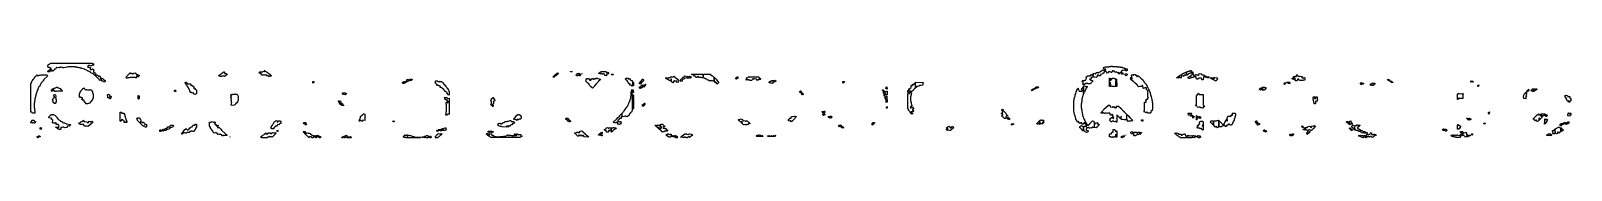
# Model space of a CAD drawing. Header units: millimetres. Extents: x 0 to 14907, y 0 to 722.
import ezdxf

# ---------------------------------------------------------------- set-up
doc = ezdxf.new("R2010")
doc.units = ezdxf.units.MM
doc.layers.add('K', color=7, linetype='Continuous')

msp = doc.modelspace()

# ---------------------------------------------------------------- linework, layer by layer
at = {"layer": 'K'}
for points in [[(0, 522), (6, 530), (6, 533), (11, 542), (11, 546), (21, 558), (21, 562), (27, 565), (30, 571), (30, 574), (36, 580), (40, 585), (40, 589), (48, 596), (51, 603), (58, 607), (65, 603), (66, 600), (71, 600), (73, 604), (77, 606), (94, 604), (104, 607), (153, 607), (162, 597), (126, 562), (126, 558), (105, 535), (101, 526), (94, 517), (92, 510), (86, 503), (86, 499), (80, 496), (76, 488), (76, 485), (69, 472), (69, 467), (63, 458), (63, 453), (59, 447), (57, 437), (54, 432), (52, 431), (52, 424), (48, 417), (48, 410), (44, 401), (44, 394), (42, 392), (42, 383), (40, 381), (40, 372), (38, 371), (38, 360), (36, 358), (36, 337), (34, 335), (34, 289), (36, 287), (36, 264), (38, 262), (38, 251), (40, 249), (40, 238), (15, 238), (13, 246), (11, 248), (0, 249), (0, 522)], [(696, 546), (692, 546), (688, 549), (687, 557), (675, 557), (668, 554), (665, 556), (665, 560), (651, 572), (650, 578), (645, 580), (637, 589), (635, 589), (623, 601), (622, 604), (616, 605), (609, 611), (603, 618), (591, 625), (582, 629), (578, 634), (572, 638), (557, 645), (553, 645), (551, 648), (532, 657), (523, 659), (521, 663), (494, 670), (492, 671), (479, 673), (477, 677), (468, 677), (458, 680), (447, 680), (445, 682), (431, 682), (430, 684), (359, 684), (357, 682), (331, 680), (321, 677), (310, 677), (302, 682), (289, 680), (287, 682), (283, 682), (281, 680), (277, 680), (273, 677), (245, 680), (242, 667), (235, 663), (228, 663), (225, 653), (215, 647), (214, 643), (209, 645), (203, 652), (197, 652), (192, 645), (188, 645), (185, 642), (182, 636), (180, 636), (178, 638), (169, 638), (165, 639), (164, 644), (167, 648), (178, 654), (188, 664), (196, 669), (196, 671), (193, 673), (190, 673), (188, 677), (182, 680), (169, 680), (167, 678), (166, 694), (160, 699), (166, 703), (169, 707), (172, 707), (180, 713), (190, 716), (193, 722), (595, 722), (599, 716), (606, 714), (606, 710), (608, 708), (607, 698), (604, 705), (599, 707), (595, 702), (588, 696), (578, 696), (576, 698), (571, 696), (569, 698), (555, 698), (551, 692), (551, 687), (549, 685), (552, 682), (561, 681), (565, 682), (577, 678), (575, 669), (574, 667), (574, 659), (591, 659), (595, 665), (597, 665), (599, 663), (603, 663), (605, 659), (610, 658), (610, 649), (606, 644), (606, 640), (610, 631), (620, 631), (621, 624), (629, 617), (627, 613), (627, 605), (635, 604), (643, 609), (652, 603), (656, 597), (662, 597), (664, 598), (674, 590), (674, 587), (671, 583), (674, 572), (685, 572), (687, 575), (689, 575), (691, 572), (703, 565), (703, 562), (707, 560), (708, 557), (712, 557), (718, 553), (720, 544), (715, 539), (699, 540), (696, 546)], [(1009, 582), (963, 582), (953, 579), (938, 580), (933, 577), (927, 577), (918, 583), (928, 592), (931, 599), (961, 629), (964, 628), (965, 620), (969, 620), (971, 623), (976, 623), (978, 620), (984, 620), (986, 618), (993, 618), (994, 622), (997, 625), (1009, 627), (1011, 625), (1017, 624), (1020, 613), (1024, 611), (1032, 611), (1052, 601), (1035, 587), (1031, 596), (1022, 596), (1021, 578), (1018, 575), (1009, 582)], [(1833, 595), (1822, 593), (1821, 601), (1831, 611), (1843, 618), (1849, 625), (1868, 638), (1872, 638), (1874, 633), (1875, 620), (1877, 622), (1889, 622), (1901, 614), (1896, 607), (1889, 604), (1885, 598), (1873, 591), (1871, 596), (1866, 596), (1864, 598), (1853, 596), (1849, 591), (1835, 593), (1833, 595)], [(2303, 596), (2300, 600), (2289, 596), (2285, 605), (2277, 605), (2275, 607), (2266, 604), (2258, 604), (2251, 607), (2247, 604), (2231, 604), (2230, 610), (2234, 619), (2222, 623), (2218, 621), (2216, 623), (2212, 623), (2210, 626), (2213, 635), (2216, 638), (2226, 638), (2230, 636), (2233, 638), (2235, 636), (2243, 636), (2252, 645), (2259, 640), (2260, 638), (2261, 646), (2259, 649), (2262, 650), (2300, 625), (2304, 620), (2317, 611), (2330, 599), (2323, 596), (2319, 596), (2317, 598), (2308, 591), (2303, 590), (2303, 596)], [(5059, 587), (5058, 589), (5053, 590), (5067, 601), (5068, 604), (5069, 594), (5062, 586), (5059, 587)], [(5086, 605), (5083, 600), (5078, 599), (5074, 601), (5073, 604), (5068, 605), (5081, 616), (5084, 614), (5084, 606), (5086, 605)], [(5098, 627), (5103, 617), (5100, 613), (5095, 613), (5086, 621), (5091, 625), (5098, 627)], [(5224, 641), (5238, 640), (5233, 636), (5223, 637), (5224, 641)], [(5298, 622), (5302, 623), (5306, 620), (5310, 622), (5314, 621), (5314, 612), (5316, 610), (5315, 600), (5311, 600), (5310, 604), (5306, 604), (5304, 605), (5298, 605), (5294, 603), (5291, 598), (5281, 600), (5279, 604), (5276, 605), (5281, 609), (5286, 610), (5287, 622), (5298, 622)], [(5334, 619), (5333, 616), (5329, 617), (5331, 620), (5334, 619)], [(5540, 616), (5534, 616), (5533, 614), (5529, 614), (5525, 620), (5523, 620), (5521, 616), (5513, 614), (5510, 620), (5496, 621), (5493, 624), (5502, 629), (5506, 634), (5510, 634), (5519, 641), (5561, 641), (5565, 638), (5569, 638), (5574, 631), (5580, 631), (5582, 634), (5586, 634), (5587, 628), (5589, 626), (5589, 617), (5582, 616), (5580, 620), (5574, 620), (5573, 616), (5570, 615), (5570, 610), (5572, 608), (5571, 600), (5554, 601), (5556, 613), (5550, 616), (5546, 621), (5541, 619), (5540, 616)], [(5635, 607), (5615, 608), (5624, 616), (5632, 616), (5636, 610), (5635, 607)], [(6165, 563), (6161, 568), (6157, 568), (6153, 571), (6148, 571), (6141, 576), (6148, 581), (6157, 579), (6159, 577), (6169, 577), (6171, 579), (6174, 579), (6178, 584), (6188, 581), (6193, 590), (6205, 588), (6207, 590), (6214, 590), (6219, 592), (6222, 597), (6226, 591), (6239, 582), (6257, 565), (6269, 551), (6258, 534), (6250, 537), (6250, 546), (6245, 550), (6231, 548), (6230, 550), (6226, 550), (6224, 548), (6220, 548), (6219, 535), (6214, 530), (6204, 537), (6199, 543), (6184, 554), (6178, 555), (6169, 563), (6165, 563)], [(6329, 598), (6344, 595), (6348, 590), (6355, 591), (6357, 595), (6359, 595), (6363, 590), (6367, 590), (6369, 591), (6372, 591), (6374, 595), (6378, 597), (6382, 591), (6389, 589), (6387, 578), (6380, 577), (6378, 575), (6367, 580), (6357, 573), (6350, 579), (6334, 577), (6332, 579), (6319, 568), (6315, 570), (6308, 561), (6305, 560), (6305, 553), (6302, 548), (6286, 547), (6280, 553), (6310, 582), (6324, 592), (6329, 598)], [(6401, 615), (6402, 610), (6394, 614), (6401, 615)], [(6531, 571), (6525, 571), (6515, 577), (6500, 579), (6498, 580), (6491, 580), (6489, 582), (6470, 582), (6468, 584), (6464, 584), (6458, 591), (6453, 591), (6443, 582), (6435, 582), (6430, 595), (6419, 596), (6419, 601), (6416, 607), (6413, 607), (6411, 605), (6408, 606), (6408, 614), (6504, 615), (6505, 583), (6510, 582), (6511, 615), (6574, 615), (6593, 600), (6601, 597), (6610, 587), (6610, 549), (6607, 546), (6603, 546), (6597, 552), (6590, 552), (6588, 554), (6580, 550), (6576, 550), (6572, 546), (6555, 557), (6546, 561), (6542, 566), (6531, 571)], [(10175, 547), (10182, 554), (10197, 554), (10201, 557), (10211, 558), (10213, 571), (10215, 572), (10213, 589), (10230, 600), (10247, 598), (10249, 600), (10254, 600), (10255, 606), (10260, 613), (10265, 610), (10268, 606), (10272, 606), (10273, 604), (10283, 606), (10284, 608), (10280, 610), (10281, 622), (10287, 622), (10296, 625), (10302, 616), (10311, 631), (10329, 631), (10331, 629), (10336, 629), (10340, 634), (10344, 636), (10350, 634), (10352, 640), (10360, 646), (10361, 648), (10365, 648), (10369, 652), (10378, 652), (10382, 650), (10384, 652), (10388, 652), (10394, 648), (10395, 645), (10401, 645), (10402, 662), (10397, 664), (10388, 663), (10379, 669), (10381, 671), (10381, 676), (10386, 681), (10392, 681), (10399, 684), (10418, 684), (10420, 686), (10431, 686), (10433, 688), (10451, 688), (10452, 691), (10466, 691), (10468, 688), (10512, 688), (10513, 686), (10527, 686), (10529, 684), (10544, 684), (10546, 682), (10561, 681), (10569, 677), (10578, 677), (10580, 673), (10591, 671), (10587, 665), (10585, 649), (10567, 652), (10563, 648), (10555, 648), (10554, 645), (10551, 644), (10551, 631), (10544, 629), (10535, 628), (10534, 614), (10531, 615), (10530, 622), (10523, 630), (10517, 629), (10508, 636), (10506, 634), (10492, 634), (10491, 638), (10488, 640), (10487, 648), (10485, 645), (10475, 645), (10473, 648), (10468, 648), (10462, 630), (10456, 630), (10454, 634), (10441, 636), (10433, 639), (10427, 635), (10428, 627), (10414, 625), (10412, 623), (10411, 628), (10413, 630), (10411, 633), (10401, 641), (10397, 641), (10392, 636), (10385, 633), (10385, 630), (10380, 621), (10371, 621), (10367, 616), (10355, 613), (10353, 610), (10353, 601), (10350, 598), (10336, 598), (10331, 605), (10325, 607), (10318, 599), (10318, 592), (10313, 586), (10310, 584), (10294, 586), (10292, 589), (10285, 589), (10283, 586), (10277, 586), (10275, 584), (10273, 586), (10266, 586), (10263, 583), (10261, 571), (10247, 568), (10246, 565), (10254, 560), (10258, 554), (10262, 557), (10266, 557), (10277, 552), (10278, 549), (10273, 546), (10273, 544), (10253, 523), (10249, 521), (10241, 521), (10239, 523), (10231, 523), (10230, 525), (10207, 525), (10200, 521), (10199, 514), (10181, 515), (10181, 522), (10185, 526), (10185, 538), (10175, 544), (10175, 547)], [(10561, 631), (10568, 622), (10570, 615), (10554, 615), (10554, 628), (10561, 631)], [(10590, 667), (10591, 670), (10610, 665), (10610, 651), (10603, 648), (10601, 644), (10600, 649), (10590, 667)], [(10606, 615), (10610, 614), (10610, 608), (10602, 603), (10599, 598), (10592, 606), (10592, 619), (10605, 620), (10606, 615)], [(10779, 274), (10779, 344), (10794, 344), (10794, 358), (10792, 360), (10792, 364), (10794, 365), (10794, 371), (10797, 373), (10809, 373), (10810, 385), (10817, 390), (10813, 392), (10813, 396), (10811, 397), (10811, 419), (10810, 421), (10810, 446), (10813, 451), (10802, 460), (10801, 463), (10796, 463), (10796, 480), (10793, 482), (10782, 482), (10769, 477), (10764, 481), (10763, 505), (10758, 505), (10757, 495), (10753, 495), (10750, 498), (10746, 498), (10738, 495), (10736, 496), (10733, 496), (10731, 495), (10721, 493), (10714, 499), (10712, 505), (10701, 515), (10699, 521), (10690, 526), (10688, 531), (10685, 532), (10679, 539), (10672, 544), (10670, 548), (10666, 548), (10653, 558), (10649, 564), (10645, 564), (10640, 569), (10644, 576), (10644, 581), (10652, 586), (10655, 590), (10653, 605), (10656, 607), (10660, 607), (10670, 604), (10674, 610), (10675, 615), (10687, 613), (10687, 606), (10702, 604), (10703, 592), (10706, 590), (10715, 598), (10727, 593), (10745, 574), (10745, 572), (10760, 560), (10760, 556), (10772, 546), (10772, 542), (10781, 531), (10783, 526), (10789, 523), (10793, 517), (10796, 508), (10802, 501), (10804, 494), (10810, 487), (10810, 483), (10814, 476), (10817, 474), (10819, 465), (10827, 451), (10831, 435), (10834, 430), (10836, 414), (10842, 401), (10842, 390), (10846, 389), (10850, 364), (10852, 362), (10852, 344), (10854, 342), (10854, 278), (10852, 276), (10852, 263), (10838, 255), (10838, 247), (10833, 238), (10810, 238), (10808, 244), (10799, 252), (10796, 249), (10796, 244), (10793, 241), (10790, 245), (10776, 250), (10775, 262), (10777, 264), (10777, 272), (10779, 274)], [(11119, 602), (11138, 615), (11151, 620), (11155, 625), (11159, 625), (11172, 632), (11181, 633), (11180, 603), (11178, 605), (11163, 605), (11153, 591), (11148, 600), (11134, 596), (11134, 585), (11135, 581), (11131, 579), (11121, 580), (11115, 588), (11113, 588), (11109, 581), (11108, 577), (11104, 577), (11102, 575), (11087, 578), (11113, 600), (11119, 602)], [(11192, 640), (11197, 640), (11205, 643), (11209, 643), (11214, 647), (11224, 647), (11226, 650), (11228, 650), (11229, 647), (11225, 640), (11230, 636), (11235, 634), (11237, 636), (11243, 636), (11246, 633), (11245, 618), (11241, 618), (11237, 623), (11233, 625), (11226, 623), (11224, 625), (11216, 625), (11213, 620), (11205, 618), (11200, 613), (11197, 607), (11192, 609), (11188, 605), (11187, 637), (11192, 640)], [(11304, 579), (11296, 566), (11292, 566), (11287, 570), (11281, 568), (11279, 589), (11266, 589), (11264, 588), (11251, 586), (11249, 584), (11243, 584), (11241, 582), (11235, 582), (11233, 580), (11226, 580), (11213, 573), (11205, 573), (11200, 578), (11200, 585), (11207, 590), (11214, 591), (11218, 597), (11226, 597), (11231, 606), (11237, 609), (11243, 615), (11257, 605), (11255, 603), (11256, 599), (11258, 600), (11271, 602), (11270, 608), (11275, 613), (11283, 609), (11291, 609), (11298, 606), (11302, 606), (11308, 620), (11325, 618), (11327, 620), (11331, 607), (11344, 607), (11346, 609), (11355, 604), (11359, 606), (11366, 598), (11369, 590), (11371, 590), (11372, 595), (11374, 591), (11384, 590), (11386, 588), (11388, 590), (11402, 589), (11401, 578), (11399, 580), (11392, 580), (11382, 584), (11376, 584), (11369, 588), (11348, 589), (11347, 560), (11334, 561), (11331, 563), (11329, 577), (11306, 577), (11304, 579)], [(12239, 552), (12236, 555), (12236, 564), (12238, 567), (12234, 572), (12233, 588), (12229, 587), (12229, 578), (12223, 576), (12222, 564), (12211, 566), (12208, 569), (12208, 576), (12216, 577), (12221, 580), (12221, 590), (12224, 593), (12231, 593), (12235, 597), (12241, 597), (12249, 593), (12251, 608), (12254, 613), (12266, 591), (12272, 595), (12275, 593), (12285, 597), (12293, 593), (12302, 591), (12303, 589), (12301, 585), (12312, 577), (12325, 582), (12330, 580), (12332, 576), (12330, 574), (12330, 560), (12325, 554), (12317, 557), (12313, 557), (12310, 554), (12296, 555), (12294, 554), (12289, 554), (12285, 557), (12277, 554), (12272, 560), (12272, 563), (12270, 568), (12258, 568), (12257, 556), (12247, 550), (12239, 552)], [(233, 448), (231, 450), (226, 450), (225, 462), (220, 466), (215, 463), (214, 456), (209, 452), (199, 452), (198, 455), (214, 473), (226, 481), (235, 484), (243, 484), (245, 488), (258, 488), (260, 484), (268, 484), (285, 475), (291, 468), (293, 468), (301, 460), (301, 456), (305, 453), (304, 450), (294, 450), (289, 454), (287, 452), (275, 452), (273, 450), (260, 450), (254, 446), (245, 450), (241, 448), (233, 448)], [(516, 347), (518, 353), (516, 355), (516, 360), (513, 363), (504, 363), (495, 369), (495, 373), (499, 374), (501, 378), (499, 385), (492, 388), (487, 388), (483, 393), (477, 393), (475, 391), (472, 392), (472, 424), (474, 426), (474, 433), (478, 440), (478, 444), (486, 455), (486, 458), (501, 471), (504, 475), (511, 481), (515, 481), (517, 482), (520, 471), (527, 466), (536, 465), (540, 466), (548, 463), (557, 463), (559, 465), (576, 465), (578, 466), (586, 459), (588, 459), (589, 455), (596, 444), (598, 435), (600, 433), (600, 428), (602, 426), (602, 417), (604, 415), (604, 397), (602, 396), (602, 388), (600, 387), (600, 380), (596, 372), (596, 369), (591, 360), (585, 356), (585, 355), (567, 336), (548, 329), (531, 330), (533, 337), (527, 339), (525, 343), (516, 347)], [(1390, 456), (1393, 463), (1404, 455), (1406, 451), (1405, 448), (1390, 449), (1390, 456)], [(1577, 431), (1572, 434), (1569, 434), (1567, 436), (1561, 432), (1551, 438), (1545, 438), (1545, 442), (1539, 451), (1539, 456), (1520, 492), (1512, 501), (1509, 510), (1501, 521), (1491, 531), (1494, 534), (1498, 536), (1508, 536), (1509, 528), (1513, 525), (1517, 525), (1521, 520), (1534, 520), (1538, 523), (1546, 522), (1549, 517), (1549, 506), (1553, 502), (1555, 504), (1565, 504), (1568, 501), (1569, 495), (1581, 492), (1577, 483), (1577, 478), (1580, 475), (1588, 475), (1593, 466), (1601, 465), (1604, 462), (1604, 428), (1601, 423), (1597, 423), (1592, 420), (1579, 422), (1577, 431)], [(2730, 544), (2738, 545), (2741, 538), (2735, 535), (2730, 528), (2730, 544)], [(3597, 529), (3596, 533), (3609, 543), (3620, 536), (3626, 543), (3629, 544), (3631, 550), (3635, 550), (3640, 555), (3643, 565), (3664, 561), (3672, 566), (3677, 565), (3679, 566), (3685, 566), (3690, 564), (3692, 560), (3681, 555), (3672, 555), (3654, 546), (3649, 546), (3635, 538), (3628, 536), (3622, 530), (3616, 529), (3614, 525), (3608, 524), (3597, 529)], [(4037, 423), (4031, 423), (4029, 426), (4029, 430), (4030, 431), (4030, 438), (4022, 439), (4021, 444), (4018, 446), (4008, 446), (4004, 460), (3998, 463), (3996, 469), (3991, 473), (3986, 473), (3985, 478), (3976, 484), (3962, 485), (3962, 494), (3964, 496), (3961, 500), (3955, 504), (3953, 502), (3950, 502), (3940, 511), (3934, 505), (3928, 506), (3928, 514), (3929, 515), (3924, 521), (3924, 526), (3917, 527), (3912, 535), (3916, 540), (3916, 547), (3919, 550), (3927, 552), (3929, 550), (3934, 550), (3938, 543), (3946, 547), (3952, 536), (3959, 543), (3973, 545), (3985, 535), (4000, 515), (4006, 512), (4008, 506), (4015, 501), (4015, 497), (4023, 490), (4023, 487), (4031, 480), (4031, 476), (4038, 467), (4046, 453), (4046, 449), (4050, 446), (4050, 413), (4040, 417), (4037, 423)], [(5375, 556), (5375, 569), (5382, 572), (5386, 572), (5388, 570), (5397, 570), (5399, 572), (5403, 572), (5408, 567), (5408, 558), (5414, 556), (5421, 558), (5428, 572), (5435, 568), (5439, 575), (5442, 574), (5447, 568), (5451, 568), (5452, 570), (5464, 570), (5466, 575), (5475, 575), (5477, 572), (5481, 572), (5483, 575), (5485, 575), (5487, 572), (5500, 570), (5510, 566), (5513, 564), (5511, 558), (5506, 557), (5494, 546), (5494, 544), (5484, 535), (5482, 530), (5467, 517), (5467, 513), (5455, 503), (5455, 499), (5444, 490), (5442, 485), (5435, 479), (5427, 485), (5423, 492), (5413, 499), (5411, 505), (5402, 513), (5402, 517), (5387, 530), (5369, 551), (5375, 556)], [(5774, 307), (5777, 308), (5777, 312), (5785, 324), (5785, 328), (5792, 340), (5796, 358), (5800, 365), (5800, 372), (5802, 374), (5802, 378), (5806, 380), (5808, 403), (5810, 405), (5810, 419), (5811, 421), (5811, 446), (5815, 451), (5817, 465), (5820, 466), (5821, 435), (5817, 430), (5817, 426), (5814, 422), (5816, 420), (5821, 419), (5821, 265), (5815, 258), (5812, 249), (5802, 242), (5802, 238), (5794, 231), (5789, 221), (5776, 207), (5771, 204), (5757, 209), (5753, 209), (5750, 205), (5744, 207), (5734, 204), (5724, 206), (5724, 240), (5733, 249), (5735, 255), (5743, 262), (5743, 264), (5749, 267), (5750, 272), (5768, 296), (5768, 299), (5774, 307)], [(5783, 533), (5779, 537), (5777, 542), (5773, 544), (5773, 546), (5752, 567), (5757, 572), (5761, 572), (5763, 575), (5767, 575), (5769, 577), (5771, 575), (5780, 575), (5786, 568), (5790, 568), (5791, 570), (5801, 570), (5803, 556), (5821, 555), (5821, 542), (5830, 541), (5834, 531), (5834, 503), (5827, 503), (5827, 533), (5822, 534), (5821, 499), (5817, 499), (5817, 503), (5814, 507), (5798, 508), (5800, 517), (5797, 520), (5787, 522), (5783, 530), (5783, 533)], [(5827, 464), (5828, 465), (5829, 454), (5827, 454), (5827, 464)], [(5833, 442), (5828, 436), (5828, 452), (5833, 446), (5833, 442)], [(5923, 566), (5930, 558), (5930, 551), (5921, 548), (5918, 546), (5918, 542), (5913, 536), (5906, 536), (5901, 533), (5907, 524), (5907, 521), (5904, 518), (5891, 521), (5891, 530), (5897, 537), (5897, 540), (5909, 553), (5916, 565), (5923, 566)], [(5917, 506), (5921, 511), (5929, 511), (5932, 503), (5934, 502), (5950, 518), (5951, 517), (5943, 501), (5939, 497), (5937, 490), (5934, 488), (5928, 490), (5927, 495), (5917, 496), (5916, 483), (5912, 482), (5908, 484), (5900, 475), (5891, 480), (5891, 492), (5898, 493), (5900, 491), (5905, 496), (5908, 506), (5917, 506)], [(6199, 566), (6194, 565), (6195, 556), (6200, 556), (6199, 566)], [(6616, 581), (6633, 565), (6655, 533), (6655, 531), (6645, 521), (6636, 522), (6635, 534), (6619, 535), (6619, 547), (6615, 549), (6616, 581)], [(6823, 569), (6819, 576), (6830, 582), (6833, 588), (6841, 588), (6844, 576), (6843, 575), (6834, 579), (6833, 571), (6830, 568), (6823, 569)], [(6959, 557), (6948, 557), (6946, 559), (6925, 559), (6923, 557), (6922, 560), (6926, 569), (6926, 574), (6928, 576), (6928, 581), (6938, 582), (6944, 588), (7041, 588), (7049, 581), (7065, 571), (7062, 566), (7058, 564), (7045, 563), (7043, 564), (7039, 564), (7033, 555), (7025, 558), (7024, 568), (7005, 570), (7001, 568), (6997, 571), (6995, 570), (6986, 570), (6984, 559), (6980, 559), (6974, 554), (6961, 555), (6959, 557)], [(7157, 530), (7153, 529), (7151, 530), (7144, 530), (7143, 537), (7153, 545), (7155, 543), (7169, 554), (7171, 552), (7176, 552), (7178, 554), (7184, 554), (7192, 548), (7201, 556), (7210, 551), (7210, 546), (7207, 541), (7193, 539), (7192, 538), (7182, 538), (7181, 528), (7178, 525), (7165, 527), (7157, 530)], [(7443, 439), (7438, 444), (7449, 454), (7451, 454), (7457, 442), (7457, 437), (7450, 437), (7443, 439)], [(7859, 530), (7857, 544), (7862, 545), (7864, 543), (7870, 543), (7873, 540), (7871, 533), (7862, 529), (7859, 530)], [(8244, 464), (8243, 462), (8243, 465), (8244, 464)], [(8272, 426), (8268, 436), (8264, 436), (8256, 429), (8253, 431), (8251, 444), (8244, 456), (8245, 463), (8249, 463), (8252, 460), (8252, 456), (8250, 455), (8251, 452), (8262, 452), (8266, 447), (8279, 448), (8283, 452), (8286, 451), (8286, 415), (8275, 416), (8272, 419), (8272, 426)], [(8276, 476), (8276, 481), (8285, 491), (8286, 470), (8276, 476)], [(8493, 459), (8494, 457), (8498, 457), (8501, 460), (8501, 463), (8495, 471), (8500, 473), (8508, 473), (8510, 476), (8510, 481), (8518, 485), (8518, 497), (8520, 499), (8520, 505), (8527, 506), (8529, 504), (8533, 506), (8533, 513), (8531, 517), (8536, 518), (8540, 515), (8544, 515), (8548, 518), (8554, 521), (8554, 524), (8552, 526), (8553, 529), (8558, 524), (8558, 481), (8556, 478), (8549, 472), (8541, 462), (8526, 449), (8523, 445), (8520, 446), (8517, 452), (8512, 452), (8510, 448), (8501, 447), (8501, 444), (8496, 438), (8488, 438), (8488, 458), (8493, 459)], [(8563, 536), (8636, 535), (8634, 526), (8633, 524), (8633, 513), (8630, 509), (8616, 507), (8614, 505), (8603, 505), (8593, 500), (8590, 500), (8582, 495), (8574, 493), (8567, 486), (8564, 487), (8563, 536)], [(9684, 458), (9689, 470), (9708, 472), (9709, 478), (9711, 481), (9727, 481), (9728, 485), (9726, 487), (9726, 490), (9731, 493), (9740, 491), (9742, 493), (9748, 493), (9751, 490), (9750, 484), (9725, 477), (9715, 471), (9712, 471), (9704, 464), (9700, 464), (9690, 456), (9689, 454), (9684, 458)], [(10213, 135), (10202, 135), (10201, 150), (10192, 146), (10189, 144), (10188, 132), (10172, 132), (10171, 142), (10169, 145), (10157, 145), (10152, 139), (10148, 143), (10142, 145), (10141, 147), (10145, 155), (10140, 159), (10136, 155), (10133, 155), (10131, 154), (10126, 155), (10122, 160), (10122, 167), (10114, 180), (10114, 187), (10110, 194), (10110, 199), (10107, 205), (10107, 217), (10103, 219), (10101, 222), (10101, 231), (10097, 238), (10095, 271), (10093, 272), (10093, 347), (10095, 349), (10095, 362), (10097, 364), (10097, 380), (10099, 381), (10099, 389), (10101, 390), (10103, 401), (10107, 403), (10107, 415), (10112, 426), (10116, 444), (10122, 453), (10122, 460), (10130, 471), (10131, 480), (10136, 481), (10137, 469), (10145, 462), (10143, 458), (10144, 452), (10172, 450), (10175, 453), (10175, 458), (10169, 469), (10171, 471), (10171, 478), (10181, 485), (10184, 490), (10185, 433), (10189, 431), (10189, 428), (10185, 422), (10185, 417), (10181, 410), (10181, 406), (10177, 401), (10175, 383), (10172, 374), (10172, 369), (10170, 367), (10170, 349), (10168, 347), (10168, 331), (10166, 330), (10166, 289), (10168, 287), (10168, 274), (10170, 272), (10170, 251), (10174, 244), (10177, 219), (10181, 214), (10181, 208), (10185, 203), (10187, 192), (10191, 185), (10194, 183), (10194, 178), (10200, 169), (10202, 162), (10208, 155), (10210, 148), (10215, 142), (10217, 135), (10222, 129), (10227, 126), (10227, 122), (10230, 120), (10234, 123), (10234, 124), (10248, 137), (10248, 139), (10263, 151), (10263, 153), (10275, 165), (10283, 161), (10290, 155), (10291, 104), (10295, 105), (10296, 147), (10308, 141), (10315, 147), (10323, 148), (10324, 135), (10327, 132), (10334, 132), (10339, 128), (10337, 122), (10326, 113), (10324, 108), (10310, 96), (10298, 102), (10294, 100), (10285, 100), (10277, 105), (10266, 95), (10249, 96), (10247, 95), (10243, 95), (10233, 100), (10226, 96), (10218, 96), (10215, 87), (10212, 83), (10214, 81), (10214, 76), (10218, 72), (10230, 72), (10233, 67), (10233, 62), (10230, 55), (10215, 53), (10209, 55), (10204, 60), (10201, 66), (10190, 69), (10190, 110), (10197, 111), (10199, 115), (10203, 115), (10213, 111), (10214, 107), (10215, 108), (10219, 114), (10217, 115), (10217, 124), (10209, 128), (10213, 135)], [(10227, 494), (10221, 490), (10217, 481), (10210, 472), (10208, 465), (10202, 460), (10202, 455), (10196, 446), (10194, 437), (10190, 437), (10190, 494), (10185, 496), (10190, 502), (10201, 504), (10202, 498), (10207, 495), (10214, 495), (10220, 498), (10227, 494)], [(10451, 557), (10452, 561), (10456, 561), (10461, 564), (10466, 575), (10481, 575), (10483, 572), (10493, 572), (10494, 568), (10508, 568), (10509, 499), (10506, 496), (10500, 496), (10498, 495), (10494, 495), (10489, 498), (10487, 496), (10479, 496), (10477, 495), (10462, 495), (10455, 499), (10454, 502), (10451, 496), (10447, 495), (10440, 496), (10438, 497), (10438, 576), (10443, 577), (10448, 574), (10448, 565), (10446, 563), (10447, 557), (10451, 557)], [(10446, 535), (10447, 506), (10451, 506), (10450, 536), (10446, 535)], [(10502, 550), (10497, 549), (10498, 506), (10503, 506), (10502, 550)], [(10654, 568), (10659, 569), (10658, 582), (10654, 581), (10654, 568)], [(11420, 573), (11413, 574), (11424, 581), (11432, 575), (11441, 584), (11442, 562), (11440, 562), (11437, 566), (11433, 566), (11420, 573)], [(11452, 581), (11454, 582), (11458, 579), (11473, 581), (11475, 579), (11482, 578), (11484, 567), (11482, 563), (11473, 558), (11473, 553), (11470, 548), (11465, 549), (11452, 557), (11448, 558), (11449, 581), (11452, 581)], [(11898, 479), (11913, 479), (11914, 483), (11921, 488), (11940, 488), (11942, 486), (11950, 486), (11956, 483), (11936, 461), (11931, 464), (11927, 461), (11921, 461), (11916, 463), (11915, 468), (11906, 466), (11900, 461), (11889, 467), (11893, 476), (11898, 479)], [(11923, 480), (11918, 480), (11919, 470), (11924, 471), (11923, 480)], [(12131, 528), (12134, 531), (12145, 530), (12140, 518), (12136, 518), (12134, 516), (12130, 517), (12131, 528)], [(12169, 529), (12155, 530), (12154, 533), (12169, 541), (12173, 538), (12180, 538), (12185, 535), (12184, 525), (12170, 526), (12169, 529)], [(12867, 522), (12867, 528), (12873, 534), (12875, 534), (12883, 527), (12892, 527), (12896, 529), (12899, 526), (12896, 521), (12893, 521), (12889, 518), (12883, 518), (12875, 512), (12874, 517), (12867, 522)], [(12965, 520), (12971, 522), (12978, 518), (12986, 531), (12988, 529), (13008, 528), (13008, 519), (12997, 514), (12992, 507), (12984, 507), (12980, 509), (12974, 505), (12964, 510), (12965, 520)], [(13129, 560), (13132, 566), (13138, 563), (13149, 560), (13149, 556), (13146, 554), (13142, 552), (13129, 560)], [(13166, 533), (13167, 539), (13156, 540), (13159, 550), (13163, 550), (13174, 542), (13174, 533), (13166, 533)], [(13179, 533), (13179, 537), (13180, 538), (13181, 533), (13179, 533)], [(13946, 543), (13938, 539), (13935, 542), (13935, 551), (13936, 552), (13942, 548), (13952, 547), (13955, 543), (13962, 540), (13959, 538), (13946, 543)], [(14004, 497), (14004, 506), (14007, 511), (14009, 511), (14013, 506), (14016, 505), (14007, 495), (14004, 497)], [(14480, 456), (14486, 460), (14489, 465), (14491, 463), (14495, 464), (14489, 465), (14494, 470), (14497, 467), (14494, 452), (14487, 452), (14485, 448), (14474, 449), (14480, 453), (14480, 456)], [(14525, 450), (14518, 456), (14519, 459), (14528, 460), (14530, 469), (14532, 472), (14536, 472), (14538, 470), (14540, 472), (14541, 471), (14541, 451), (14545, 449), (14542, 446), (14537, 447), (14531, 452), (14525, 450)], [(14548, 472), (14557, 472), (14559, 470), (14563, 470), (14567, 473), (14571, 473), (14574, 471), (14574, 467), (14571, 464), (14567, 464), (14561, 459), (14554, 455), (14552, 452), (14547, 453), (14548, 472)], [(215, 360), (211, 363), (211, 372), (215, 376), (218, 386), (224, 386), (232, 392), (225, 397), (225, 401), (221, 405), (230, 418), (237, 420), (238, 412), (242, 405), (240, 387), (242, 385), (242, 374), (244, 372), (244, 360), (246, 358), (246, 353), (244, 351), (244, 344), (240, 342), (240, 335), (238, 331), (228, 332), (217, 340), (215, 344), (215, 360)], [(757, 389), (750, 386), (747, 387), (745, 403), (741, 410), (741, 417), (748, 422), (760, 415), (760, 405), (763, 402), (774, 402), (777, 399), (777, 394), (779, 392), (772, 385), (772, 376), (768, 376), (762, 380), (757, 389)], [(1040, 381), (1038, 383), (1038, 408), (1041, 409), (1043, 407), (1049, 407), (1050, 403), (1048, 401), (1048, 380), (1043, 375), (1040, 376), (1040, 381)], [(1937, 319), (1939, 321), (1939, 326), (1943, 328), (1945, 340), (1943, 342), (1941, 363), (1939, 365), (1941, 381), (1937, 388), (1937, 396), (1941, 399), (1941, 403), (1935, 410), (1939, 419), (1944, 422), (1950, 418), (1953, 418), (1957, 422), (1969, 422), (1971, 423), (1980, 423), (1982, 425), (1986, 422), (1997, 422), (2004, 410), (2006, 399), (2008, 397), (2008, 371), (2006, 369), (2006, 364), (2000, 349), (1993, 338), (1981, 328), (1981, 326), (1973, 320), (1957, 314), (1939, 315), (1937, 319)], [(3009, 313), (3007, 316), (2994, 324), (2983, 340), (2983, 346), (2979, 351), (2978, 359), (2986, 361), (2990, 356), (2993, 356), (3000, 351), (3000, 347), (2996, 342), (3003, 336), (3011, 336), (3015, 328), (3014, 323), (3018, 322), (3027, 315), (3025, 308), (3009, 313)], [(3032, 420), (3030, 418), (3026, 418), (3022, 420), (3015, 426), (3015, 431), (3018, 434), (3033, 436), (3035, 434), (3043, 434), (3047, 431), (3051, 431), (3052, 426), (3050, 424), (3050, 419), (3045, 416), (3032, 420)], [(4015, 226), (4019, 235), (4021, 251), (4023, 253), (4023, 322), (4021, 324), (4021, 331), (4019, 333), (4019, 342), (4026, 347), (4031, 339), (4035, 336), (4036, 342), (4042, 349), (4037, 355), (4031, 355), (4029, 358), (4028, 366), (4018, 371), (4014, 368), (4011, 369), (4010, 378), (4008, 380), (4008, 385), (4004, 392), (4005, 393), (4014, 391), (4016, 390), (4018, 391), (4024, 391), (4029, 389), (4032, 382), (4035, 381), (4050, 383), (4050, 228), (4047, 227), (4039, 230), (4032, 230), (4031, 226), (4026, 220), (4022, 220), (4020, 218), (4015, 219), (4015, 226)], [(4471, 304), (4463, 312), (4453, 330), (4457, 335), (4457, 351), (4459, 353), (4459, 356), (4451, 358), (4451, 364), (4457, 372), (4457, 376), (4460, 379), (4466, 379), (4472, 385), (4472, 389), (4475, 390), (4478, 387), (4478, 378), (4488, 376), (4488, 371), (4486, 369), (4490, 364), (4490, 360), (4487, 357), (4483, 357), (4478, 351), (4478, 347), (4476, 346), (4482, 337), (4477, 332), (4473, 331), (4473, 326), (4469, 324), (4469, 319), (4473, 315), (4473, 304), (4471, 304)], [(5834, 288), (5829, 278), (5827, 278), (5827, 417), (5830, 418), (5831, 410), (5829, 408), (5829, 405), (5834, 396), (5834, 388), (5829, 376), (5834, 374), (5834, 288)], [(5941, 333), (5943, 326), (5947, 321), (5938, 320), (5935, 317), (5933, 307), (5927, 307), (5925, 305), (5920, 306), (5920, 323), (5925, 323), (5934, 320), (5935, 335), (5938, 336), (5941, 333)], [(7457, 424), (7459, 426), (7459, 431), (7466, 432), (7468, 431), (7472, 431), (7473, 419), (7466, 416), (7463, 417), (7457, 424)], [(8257, 423), (8260, 423), (8265, 421), (8265, 414), (8261, 404), (8259, 404), (8257, 408), (8257, 423)], [(8282, 362), (8274, 369), (8276, 380), (8264, 382), (8261, 385), (8270, 395), (8273, 395), (8279, 402), (8285, 404), (8286, 346), (8274, 346), (8282, 360), (8282, 362)], [(8280, 297), (8283, 302), (8286, 299), (8286, 288), (8282, 288), (8280, 290), (8280, 297)], [(8499, 262), (8499, 265), (8495, 269), (8493, 276), (8488, 281), (8488, 426), (8489, 427), (8494, 423), (8502, 431), (8504, 429), (8508, 429), (8510, 441), (8517, 439), (8518, 435), (8524, 431), (8518, 421), (8518, 412), (8516, 410), (8516, 403), (8514, 401), (8514, 356), (8516, 355), (8516, 347), (8518, 346), (8518, 333), (8522, 326), (8522, 322), (8526, 317), (8526, 313), (8524, 312), (8524, 301), (8517, 300), (8515, 302), (8512, 302), (8511, 290), (8521, 290), (8524, 297), (8527, 300), (8533, 300), (8535, 292), (8541, 285), (8541, 281), (8534, 276), (8534, 269), (8540, 268), (8543, 265), (8543, 258), (8540, 254), (8536, 252), (8520, 251), (8520, 246), (8523, 243), (8534, 240), (8534, 233), (8527, 229), (8518, 235), (8509, 251), (8499, 262)], [(10458, 197), (10464, 198), (10477, 184), (10482, 192), (10476, 205), (10472, 206), (10472, 217), (10474, 221), (10469, 224), (10466, 229), (10460, 221), (10454, 220), (10452, 221), (10446, 222), (10446, 235), (10443, 238), (10424, 238), (10414, 234), (10411, 238), (10393, 238), (10392, 236), (10386, 236), (10382, 241), (10371, 241), (10369, 238), (10359, 238), (10357, 241), (10354, 242), (10371, 259), (10375, 262), (10379, 269), (10392, 280), (10392, 283), (10399, 289), (10408, 294), (10408, 297), (10425, 312), (10426, 316), (10435, 316), (10437, 315), (10441, 315), (10446, 306), (10447, 300), (10466, 298), (10473, 302), (10477, 302), (10483, 293), (10491, 293), (10492, 295), (10500, 291), (10504, 291), (10507, 294), (10508, 306), (10527, 307), (10548, 286), (10553, 283), (10553, 281), (10566, 269), (10566, 267), (10581, 255), (10581, 253), (10594, 240), (10594, 239), (10607, 227), (10610, 226), (10612, 221), (10623, 212), (10634, 198), (10640, 196), (10640, 194), (10665, 169), (10660, 168), (10658, 164), (10653, 164), (10647, 161), (10645, 163), (10641, 163), (10639, 161), (10630, 161), (10628, 163), (10624, 163), (10618, 159), (10613, 162), (10613, 172), (10611, 175), (10597, 175), (10593, 179), (10586, 173), (10582, 173), (10580, 175), (10565, 177), (10563, 179), (10553, 179), (10550, 184), (10548, 184), (10537, 194), (10537, 196), (10522, 210), (10522, 212), (10510, 221), (10509, 151), (10507, 151), (10504, 155), (10500, 157), (10489, 157), (10485, 155), (10478, 160), (10477, 163), (10466, 161), (10460, 155), (10456, 155), (10444, 165), (10440, 171), (10446, 176), (10446, 187), (10456, 193), (10458, 197)], [(11308, 295), (11306, 293), (11289, 295), (11288, 301), (11283, 307), (11270, 310), (11280, 321), (11280, 408), (11285, 409), (11288, 412), (11295, 422), (11295, 426), (11300, 431), (11305, 426), (11305, 422), (11308, 420), (11331, 420), (11332, 418), (11334, 420), (11347, 419), (11347, 319), (11362, 303), (11355, 302), (11353, 300), (11346, 300), (11345, 290), (11342, 288), (11331, 291), (11329, 289), (11323, 289), (11317, 296), (11308, 295)], [(12419, 333), (12417, 349), (12413, 358), (12413, 367), (12410, 372), (12410, 385), (12408, 389), (12418, 398), (12420, 398), (12423, 396), (12423, 380), (12426, 379), (12428, 381), (12433, 381), (12436, 383), (12436, 392), (12439, 395), (12447, 397), (12450, 394), (12450, 376), (12454, 369), (12448, 363), (12447, 354), (12437, 354), (12434, 351), (12433, 342), (12434, 340), (12434, 328), (12425, 328), (12421, 330), (12419, 333)], [(13808, 372), (13808, 424), (13814, 425), (13820, 431), (13824, 425), (13847, 427), (13849, 425), (13852, 425), (13860, 429), (13861, 422), (13857, 421), (13857, 381), (13851, 380), (13849, 379), (13847, 380), (13830, 380), (13822, 386), (13815, 380), (13815, 376), (13813, 371), (13808, 372)], [(14444, 390), (14444, 397), (14442, 401), (14444, 403), (14444, 406), (14450, 412), (14450, 415), (14453, 419), (14455, 424), (14465, 435), (14465, 439), (14472, 441), (14476, 439), (14476, 430), (14474, 428), (14474, 422), (14471, 421), (14467, 414), (14476, 406), (14476, 405), (14467, 396), (14467, 392), (14465, 390), (14469, 387), (14471, 380), (14468, 377), (14448, 380), (14450, 385), (14444, 390)], [(14881, 359), (14873, 352), (14870, 355), (14869, 363), (14863, 371), (14861, 380), (14850, 396), (14848, 401), (14844, 403), (14843, 407), (14862, 411), (14864, 409), (14871, 408), (14873, 399), (14875, 395), (14885, 400), (14893, 400), (14895, 397), (14895, 387), (14907, 378), (14905, 376), (14905, 358), (14898, 357), (14895, 355), (14895, 347), (14893, 345), (14884, 346), (14884, 358), (14881, 359)], [(12, 170), (16, 170), (18, 172), (28, 172), (31, 169), (31, 164), (33, 161), (44, 158), (42, 146), (37, 143), (33, 145), (16, 145), (13, 141), (0, 144), (0, 156), (10, 162), (10, 167), (12, 170)], [(240, 105), (253, 106), (257, 101), (258, 97), (260, 98), (268, 98), (270, 101), (272, 112), (274, 114), (270, 119), (270, 124), (264, 129), (252, 129), (251, 130), (247, 130), (246, 144), (243, 146), (235, 143), (230, 143), (224, 148), (216, 143), (211, 147), (213, 172), (205, 179), (200, 179), (199, 189), (175, 194), (175, 201), (177, 205), (193, 222), (200, 224), (201, 227), (220, 227), (222, 223), (232, 220), (248, 203), (254, 196), (255, 190), (267, 181), (272, 175), (283, 168), (287, 163), (306, 154), (308, 150), (319, 145), (325, 145), (331, 141), (340, 140), (342, 136), (383, 130), (381, 122), (377, 121), (377, 117), (374, 114), (365, 118), (359, 114), (355, 114), (353, 112), (353, 103), (348, 100), (329, 96), (322, 101), (321, 104), (312, 104), (304, 100), (291, 102), (290, 85), (282, 80), (281, 77), (279, 80), (268, 86), (264, 89), (260, 89), (256, 95), (240, 105)], [(508, 130), (504, 129), (491, 129), (489, 130), (485, 130), (483, 129), (477, 129), (467, 137), (465, 144), (481, 150), (485, 156), (502, 163), (508, 170), (515, 157), (544, 156), (549, 144), (552, 141), (556, 144), (556, 149), (560, 151), (560, 158), (563, 161), (573, 159), (578, 156), (590, 161), (597, 159), (600, 156), (593, 146), (583, 138), (583, 137), (559, 113), (555, 113), (552, 109), (546, 114), (517, 114), (514, 119), (512, 128), (508, 130)], [(907, 162), (896, 164), (893, 167), (893, 172), (891, 175), (877, 173), (874, 169), (874, 165), (872, 163), (865, 162), (866, 247), (875, 247), (881, 238), (902, 238), (905, 235), (905, 228), (909, 219), (909, 214), (911, 212), (911, 206), (913, 205), (913, 199), (918, 187), (918, 181), (924, 172), (924, 167), (930, 158), (930, 153), (925, 148), (921, 148), (917, 152), (910, 148), (905, 149), (907, 162)], [(1107, 108), (1102, 113), (1089, 113), (1086, 117), (1083, 118), (1055, 144), (1055, 146), (1046, 155), (1034, 169), (1034, 172), (1029, 180), (1029, 183), (1027, 185), (1028, 195), (1049, 193), (1054, 190), (1054, 183), (1065, 176), (1063, 153), (1068, 148), (1075, 154), (1081, 148), (1085, 148), (1092, 152), (1095, 149), (1096, 136), (1100, 136), (1102, 134), (1112, 134), (1118, 130), (1118, 126), (1122, 121), (1120, 119), (1118, 108), (1115, 105), (1107, 104), (1107, 108)], [(1848, 30), (1839, 34), (1826, 32), (1820, 38), (1812, 32), (1808, 37), (1808, 40), (1803, 46), (1797, 46), (1793, 50), (1786, 50), (1776, 46), (1771, 49), (1766, 56), (1766, 60), (1762, 65), (1749, 81), (1747, 87), (1743, 88), (1739, 94), (1739, 99), (1733, 110), (1730, 113), (1730, 152), (1740, 150), (1744, 154), (1759, 154), (1763, 152), (1765, 154), (1767, 152), (1771, 152), (1778, 156), (1783, 151), (1785, 146), (1777, 139), (1784, 129), (1792, 131), (1794, 128), (1794, 117), (1803, 116), (1808, 119), (1809, 122), (1814, 119), (1815, 115), (1810, 112), (1808, 101), (1824, 100), (1831, 90), (1840, 83), (1846, 74), (1883, 39), (1893, 34), (1901, 26), (1894, 23), (1881, 23), (1877, 25), (1875, 23), (1862, 23), (1858, 20), (1851, 21), (1848, 24), (1848, 30)], [(2324, 99), (2328, 103), (2330, 110), (2337, 119), (2339, 124), (2343, 128), (2347, 137), (2350, 140), (2356, 151), (2357, 157), (2365, 157), (2376, 168), (2381, 165), (2384, 152), (2394, 158), (2394, 162), (2397, 165), (2409, 165), (2411, 166), (2419, 162), (2419, 140), (2411, 139), (2403, 127), (2390, 129), (2383, 124), (2383, 117), (2380, 114), (2369, 114), (2366, 105), (2359, 104), (2356, 101), (2353, 96), (2352, 89), (2348, 88), (2330, 88), (2330, 92), (2324, 99)], [(2655, 126), (2655, 135), (2652, 138), (2645, 136), (2638, 146), (2645, 150), (2658, 148), (2661, 146), (2661, 142), (2665, 135), (2669, 131), (2666, 127), (2662, 125), (2655, 126)], [(3200, 165), (3195, 171), (3193, 171), (3184, 163), (3177, 163), (3192, 197), (3192, 206), (3194, 208), (3196, 217), (3209, 220), (3216, 232), (3224, 232), (3234, 228), (3234, 169), (3214, 170), (3209, 161), (3203, 157), (3200, 165)], [(3505, 162), (3512, 166), (3516, 160), (3516, 156), (3507, 156), (3505, 162)], [(4555, 111), (4546, 111), (4527, 118), (4520, 122), (4524, 128), (4524, 139), (4529, 140), (4532, 138), (4538, 141), (4544, 141), (4546, 136), (4557, 136), (4566, 140), (4567, 148), (4572, 148), (4574, 150), (4576, 148), (4582, 148), (4583, 153), (4588, 159), (4611, 159), (4612, 161), (4624, 161), (4639, 168), (4644, 167), (4644, 164), (4651, 157), (4658, 159), (4660, 157), (4668, 157), (4672, 159), (4676, 155), (4676, 151), (4680, 147), (4678, 138), (4666, 138), (4664, 136), (4662, 137), (4654, 125), (4651, 127), (4640, 122), (4640, 117), (4637, 114), (4635, 114), (4628, 121), (4623, 113), (4623, 108), (4618, 105), (4617, 110), (4613, 112), (4611, 116), (4609, 116), (4604, 113), (4603, 104), (4561, 107), (4555, 111)], [(4696, 175), (4677, 177), (4672, 185), (4686, 196), (4702, 218), (4713, 225), (4725, 225), (4736, 218), (4743, 210), (4743, 206), (4745, 205), (4745, 192), (4743, 190), (4743, 187), (4734, 177), (4731, 180), (4727, 180), (4721, 175), (4710, 180), (4705, 172), (4705, 167), (4701, 167), (4696, 175)], [(5218, 164), (5225, 160), (5212, 155), (5206, 156), (5205, 161), (5194, 162), (5194, 172), (5188, 179), (5177, 179), (5178, 188), (5190, 193), (5211, 172), (5217, 167), (5218, 164)], [(5667, 180), (5670, 184), (5674, 187), (5680, 196), (5683, 197), (5685, 200), (5687, 200), (5697, 210), (5697, 212), (5715, 231), (5717, 231), (5718, 206), (5714, 205), (5713, 188), (5710, 186), (5708, 188), (5700, 188), (5696, 189), (5694, 185), (5692, 176), (5682, 172), (5682, 160), (5685, 157), (5694, 156), (5704, 159), (5710, 159), (5714, 147), (5714, 144), (5708, 136), (5706, 136), (5698, 129), (5676, 133), (5680, 140), (5680, 146), (5677, 148), (5664, 150), (5660, 145), (5654, 145), (5647, 148), (5639, 148), (5636, 153), (5667, 180)], [(6902, 130), (6896, 127), (6884, 140), (6884, 158), (6878, 158), (6877, 145), (6846, 176), (6852, 179), (6860, 179), (6866, 182), (6873, 184), (6886, 178), (6893, 166), (6914, 168), (6915, 163), (6919, 163), (6927, 166), (6933, 166), (6946, 152), (6948, 152), (6960, 140), (6955, 136), (6946, 139), (6939, 131), (6938, 127), (6929, 129), (6927, 127), (6912, 126), (6902, 130)], [(7350, 166), (7342, 163), (7334, 164), (7331, 167), (7331, 178), (7339, 181), (7344, 193), (7346, 191), (7353, 191), (7355, 190), (7358, 192), (7361, 207), (7376, 206), (7386, 209), (7390, 207), (7395, 211), (7398, 208), (7398, 194), (7394, 187), (7361, 154), (7355, 166), (7350, 166)], [(7410, 205), (7405, 200), (7405, 207), (7410, 205)], [(7658, 256), (7675, 256), (7677, 257), (7681, 257), (7684, 255), (7683, 246), (7673, 245), (7672, 243), (7660, 245), (7657, 247), (7658, 256)], [(7665, 231), (7673, 236), (7675, 234), (7679, 234), (7684, 230), (7684, 224), (7676, 219), (7675, 216), (7671, 217), (7665, 224), (7665, 231)], [(7721, 196), (7718, 199), (7720, 205), (7725, 209), (7727, 207), (7736, 207), (7738, 209), (7746, 209), (7755, 199), (7750, 193), (7740, 193), (7738, 191), (7731, 192), (7731, 195), (7721, 196)], [(9410, 201), (9410, 203), (9404, 206), (9396, 217), (9403, 220), (9406, 224), (9406, 228), (9403, 230), (9399, 230), (9394, 233), (9394, 239), (9397, 241), (9401, 241), (9406, 244), (9404, 262), (9399, 263), (9396, 265), (9398, 274), (9403, 277), (9410, 269), (9414, 260), (9422, 250), (9425, 249), (9425, 246), (9431, 242), (9440, 228), (9446, 224), (9450, 219), (9450, 210), (9439, 209), (9435, 203), (9437, 200), (9443, 200), (9447, 195), (9450, 194), (9450, 192), (9447, 191), (9445, 193), (9435, 188), (9430, 188), (9428, 186), (9423, 187), (9410, 201)], [(9455, 187), (9456, 198), (9459, 198), (9460, 193), (9466, 193), (9471, 187), (9470, 179), (9461, 179), (9455, 187)], [(9457, 212), (9456, 211), (9456, 213), (9457, 212)], [(9752, 139), (9744, 134), (9740, 134), (9735, 138), (9735, 142), (9738, 143), (9751, 156), (9753, 156), (9757, 161), (9759, 161), (9772, 173), (9774, 172), (9780, 172), (9786, 168), (9790, 171), (9791, 173), (9801, 172), (9802, 162), (9798, 160), (9798, 156), (9802, 153), (9802, 149), (9787, 147), (9790, 143), (9793, 142), (9793, 137), (9778, 136), (9776, 138), (9773, 138), (9769, 136), (9768, 156), (9763, 157), (9762, 131), (9760, 131), (9752, 139)], [(10550, 197), (10554, 198), (10553, 207), (10549, 206), (10550, 197)], [(10608, 178), (10607, 225), (10602, 224), (10603, 177), (10608, 178)], [(10753, 163), (10750, 168), (10747, 169), (10748, 173), (10752, 175), (10760, 174), (10760, 162), (10753, 163)], [(10775, 249), (10774, 248), (10774, 250), (10775, 249)], [(11201, 240), (11205, 240), (11207, 238), (11216, 238), (11218, 240), (11228, 240), (11231, 237), (11225, 223), (11239, 220), (11244, 217), (11244, 215), (11239, 211), (11231, 207), (11223, 219), (11218, 221), (11202, 221), (11202, 230), (11200, 231), (11201, 240)], [(11261, 205), (11255, 201), (11255, 199), (11247, 191), (11244, 192), (11244, 201), (11246, 203), (11246, 208), (11249, 211), (11258, 207), (11261, 205)], [(11318, 199), (11322, 194), (11317, 186), (11304, 198), (11302, 198), (11288, 188), (11288, 180), (11283, 175), (11280, 176), (11281, 216), (11292, 208), (11294, 204), (11304, 204), (11308, 207), (11316, 206), (11318, 199)], [(11288, 105), (11290, 106), (11290, 120), (11305, 121), (11301, 128), (11301, 131), (11314, 139), (11310, 144), (11309, 151), (11319, 161), (11327, 159), (11329, 161), (11338, 161), (11347, 155), (11347, 76), (11331, 81), (11329, 91), (11321, 91), (11317, 89), (11311, 93), (11308, 93), (11302, 98), (11296, 95), (11292, 95), (11288, 105)], [(11418, 163), (11422, 165), (11442, 165), (11442, 129), (11440, 129), (11413, 156), (11418, 163)], [(11473, 166), (11475, 165), (11481, 168), (11494, 170), (11538, 127), (11540, 127), (11547, 133), (11547, 137), (11552, 142), (11554, 149), (11566, 164), (11566, 167), (11569, 170), (11573, 170), (11576, 166), (11581, 165), (11581, 178), (11574, 179), (11572, 177), (11571, 180), (11577, 187), (11577, 192), (11581, 197), (11581, 203), (11586, 209), (11599, 211), (11601, 213), (11612, 207), (11615, 212), (11615, 219), (11618, 222), (11622, 222), (11624, 220), (11630, 221), (11629, 224), (11629, 233), (11627, 235), (11628, 240), (11630, 238), (11653, 238), (11659, 231), (11659, 219), (11652, 201), (11652, 192), (11646, 183), (11644, 171), (11636, 158), (11634, 151), (11631, 147), (11627, 135), (11618, 123), (11609, 123), (11602, 128), (11599, 132), (11592, 132), (11587, 130), (11587, 126), (11584, 123), (11578, 123), (11572, 121), (11571, 111), (11557, 111), (11556, 122), (11550, 125), (11544, 125), (11538, 118), (11531, 118), (11530, 113), (11525, 109), (11517, 105), (11515, 107), (11500, 107), (11499, 160), (11494, 161), (11494, 106), (11485, 98), (11473, 109), (11466, 104), (11442, 128), (11448, 130), (11448, 162), (11451, 164), (11454, 166), (11468, 165), (11470, 166), (11473, 166)], [(11852, 161), (11858, 163), (11862, 166), (11867, 162), (11863, 156), (11865, 153), (11865, 137), (11863, 137), (11851, 158), (11852, 161)], [(11870, 130), (11871, 151), (11872, 151), (11874, 141), (11890, 140), (11890, 130), (11875, 123), (11871, 124), (11869, 128), (11870, 130)], [(12738, 159), (12746, 159), (12749, 156), (12748, 148), (12733, 149), (12733, 155), (12738, 159)], [(12764, 146), (12758, 146), (12757, 130), (12749, 138), (12749, 148), (12763, 148), (12766, 162), (12773, 165), (12774, 151), (12783, 151), (12779, 146), (12787, 142), (12787, 135), (12789, 133), (12784, 129), (12774, 134), (12771, 134), (12769, 130), (12765, 129), (12760, 130), (12764, 131), (12764, 146)], [(13899, 183), (13898, 186), (13893, 189), (13894, 190), (13900, 190), (13908, 186), (13921, 186), (13923, 190), (13927, 186), (13937, 185), (13936, 177), (13933, 175), (13917, 175), (13913, 170), (13899, 183)], [(14103, 235), (14107, 240), (14107, 246), (14115, 252), (14116, 249), (14113, 240), (14113, 235), (14111, 233), (14111, 229), (14103, 235)], [(14540, 184), (14541, 183), (14540, 182), (14540, 184)], [(14561, 166), (14559, 168), (14555, 168), (14548, 173), (14547, 185), (14543, 187), (14569, 213), (14573, 215), (14576, 220), (14579, 221), (14579, 224), (14583, 226), (14586, 231), (14591, 231), (14593, 220), (14595, 222), (14603, 222), (14610, 217), (14614, 211), (14623, 217), (14614, 221), (14610, 221), (14610, 226), (14612, 231), (14618, 231), (14620, 232), (14639, 231), (14641, 232), (14653, 232), (14655, 230), (14656, 222), (14660, 222), (14662, 220), (14670, 225), (14674, 221), (14673, 212), (14666, 207), (14660, 207), (14654, 214), (14651, 215), (14649, 221), (14647, 221), (14639, 213), (14636, 212), (14635, 209), (14630, 213), (14626, 213), (14625, 206), (14623, 205), (14623, 197), (14601, 175), (14600, 190), (14594, 190), (14594, 169), (14588, 161), (14582, 157), (14578, 161), (14571, 162), (14570, 171), (14565, 170), (14561, 166)], [(14662, 175), (14667, 178), (14668, 181), (14675, 181), (14678, 178), (14671, 169), (14675, 162), (14665, 155), (14667, 147), (14656, 146), (14655, 137), (14650, 134), (14650, 146), (14651, 147), (14651, 183), (14652, 184), (14658, 181), (14662, 175)], [(14809, 136), (14811, 138), (14826, 138), (14833, 145), (14837, 145), (14843, 150), (14847, 150), (14852, 148), (14853, 141), (14862, 141), (14863, 148), (14871, 148), (14874, 151), (14875, 156), (14883, 156), (14886, 151), (14877, 136), (14870, 138), (14868, 136), (14864, 136), (14863, 131), (14860, 129), (14856, 129), (14851, 136), (14837, 136), (14830, 129), (14826, 129), (14824, 130), (14822, 129), (14813, 129), (14810, 124), (14812, 117), (14802, 117), (14796, 124), (14800, 128), (14802, 135), (14807, 138), (14809, 136)], [(14878, 239), (14881, 241), (14892, 234), (14895, 237), (14896, 243), (14900, 238), (14903, 237), (14905, 221), (14900, 220), (14896, 221), (14895, 213), (14893, 211), (14875, 213), (14874, 224), (14878, 228), (14878, 239)], [(85, 20), (88, 17), (90, 14), (89, 9), (72, 9), (71, 5), (68, 2), (59, 12), (60, 13), (70, 13), (72, 11), (77, 20), (85, 20)], [(107, 85), (90, 85), (91, 98), (96, 100), (101, 96), (101, 92), (107, 85)], [(1252, 77), (1256, 77), (1267, 67), (1266, 64), (1254, 64), (1253, 63), (1248, 63), (1248, 74), (1252, 77)], [(1279, 84), (1291, 75), (1294, 75), (1297, 78), (1297, 89), (1302, 91), (1310, 91), (1312, 93), (1313, 91), (1317, 91), (1327, 107), (1331, 106), (1332, 107), (1348, 107), (1350, 114), (1351, 122), (1376, 122), (1381, 117), (1381, 113), (1371, 105), (1353, 96), (1350, 93), (1340, 89), (1338, 86), (1327, 80), (1313, 77), (1308, 73), (1302, 73), (1296, 70), (1289, 70), (1279, 66), (1274, 67), (1276, 81), (1279, 84)], [(1476, 60), (1491, 80), (1499, 87), (1500, 91), (1512, 77), (1515, 79), (1527, 79), (1531, 81), (1531, 89), (1540, 97), (1547, 98), (1550, 107), (1561, 107), (1566, 112), (1567, 120), (1572, 123), (1586, 122), (1593, 134), (1604, 133), (1604, 106), (1593, 90), (1593, 87), (1589, 80), (1576, 63), (1569, 63), (1561, 68), (1559, 66), (1552, 66), (1548, 63), (1542, 63), (1540, 59), (1537, 58), (1534, 48), (1531, 48), (1521, 55), (1515, 52), (1510, 52), (1504, 46), (1496, 46), (1491, 50), (1489, 48), (1481, 48), (1479, 46), (1470, 46), (1467, 42), (1467, 38), (1464, 36), (1458, 38), (1455, 40), (1476, 60)], [(1927, 9), (1927, 11), (1928, 10), (1927, 9)], [(2223, 12), (2241, 23), (2247, 25), (2251, 31), (2258, 34), (2275, 49), (2276, 40), (2287, 36), (2290, 37), (2292, 45), (2300, 47), (2304, 50), (2315, 48), (2329, 41), (2330, 46), (2338, 52), (2353, 50), (2355, 48), (2357, 50), (2367, 50), (2369, 52), (2374, 47), (2356, 26), (2336, 7), (2329, 13), (2325, 9), (2315, 9), (2313, 7), (2302, 14), (2292, 8), (2291, 0), (2232, 1), (2234, 5), (2223, 12)], [(2393, 72), (2387, 63), (2384, 61), (2383, 74), (2392, 73), (2393, 72)], [(2636, 58), (2639, 61), (2656, 61), (2657, 58), (2655, 56), (2655, 53), (2653, 50), (2641, 52), (2636, 58)], [(2718, 6), (2708, 14), (2702, 9), (2696, 9), (2695, 5), (2692, 2), (2689, 4), (2668, 25), (2661, 30), (2661, 33), (2650, 42), (2651, 48), (2668, 48), (2672, 45), (2679, 50), (2685, 45), (2696, 47), (2704, 43), (2705, 39), (2708, 36), (2712, 36), (2716, 31), (2719, 25), (2729, 25), (2733, 20), (2736, 20), (2738, 22), (2740, 20), (2746, 20), (2748, 22), (2753, 22), (2755, 18), (2757, 18), (2761, 22), (2765, 22), (2774, 27), (2778, 23), (2782, 23), (2790, 18), (2795, 18), (2799, 15), (2808, 12), (2804, 3), (2799, 0), (2792, 1), (2791, 13), (2782, 13), (2778, 7), (2767, 13), (2762, 6), (2761, 0), (2757, 0), (2750, 9), (2746, 9), (2744, 11), (2734, 10), (2733, 0), (2718, 1), (2718, 6)], [(3028, 7), (3018, 2), (3012, 2), (3009, 6), (3033, 18), (3043, 20), (3052, 27), (3063, 19), (3061, 17), (3061, 14), (3064, 11), (3093, 13), (3099, 8), (3101, 5), (3100, 2), (3096, 2), (3094, 0), (3054, 0), (3051, 7), (3045, 7), (3037, 0), (3032, 1), (3028, 7)], [(3616, 4), (3608, 8), (3608, 15), (3611, 18), (3615, 19), (3615, 26), (3618, 29), (3630, 23), (3631, 29), (3641, 29), (3643, 16), (3649, 18), (3653, 22), (3654, 27), (3658, 27), (3668, 22), (3675, 22), (3700, 13), (3708, 13), (3710, 11), (3770, 8), (3770, 5), (3767, 2), (3759, 2), (3757, 0), (3630, 1), (3630, 5), (3616, 4)], [(3786, 11), (3809, 13), (3814, 16), (3820, 16), (3833, 22), (3843, 22), (3858, 11), (3861, 12), (3864, 16), (3868, 16), (3873, 12), (3873, 6), (3875, 5), (3870, 2), (3862, 2), (3860, 4), (3856, 2), (3854, 4), (3843, 4), (3841, 2), (3828, 2), (3824, 5), (3820, 5), (3812, 2), (3805, 7), (3797, 4), (3789, 3), (3785, 8), (3786, 11)], [(3916, 17), (3926, 21), (3924, 24), (3931, 32), (3939, 33), (3939, 39), (3942, 41), (3952, 43), (3959, 38), (3961, 40), (3969, 40), (3971, 43), (3977, 39), (3977, 35), (3970, 30), (3967, 25), (3965, 25), (3950, 11), (3942, 7), (3938, 2), (3934, 2), (3933, 0), (3929, 0), (3927, 2), (3925, 0), (3914, 1), (3916, 5), (3916, 17)], [(3928, 72), (3931, 75), (3933, 73), (3938, 73), (3942, 82), (3961, 84), (3963, 82), (3969, 82), (3984, 90), (3990, 84), (3993, 84), (3997, 93), (4005, 93), (4009, 97), (4017, 96), (4019, 83), (4015, 80), (4015, 76), (4011, 71), (4007, 75), (4005, 73), (3986, 73), (3984, 75), (3980, 75), (3972, 69), (3971, 66), (3961, 73), (3948, 73), (3939, 69), (3938, 63), (3928, 65), (3928, 72)], [(4441, 13), (4435, 16), (4431, 16), (4430, 20), (4422, 23), (4420, 27), (4411, 32), (4408, 35), (4410, 40), (4414, 41), (4420, 47), (4422, 43), (4429, 40), (4430, 34), (4441, 34), (4443, 43), (4456, 41), (4461, 37), (4461, 31), (4459, 30), (4461, 26), (4468, 22), (4475, 22), (4479, 23), (4482, 19), (4478, 15), (4481, 11), (4485, 9), (4491, 9), (4494, 15), (4502, 15), (4504, 11), (4519, 13), (4521, 11), (4531, 11), (4534, 13), (4536, 11), (4540, 11), (4544, 15), (4553, 13), (4555, 15), (4557, 13), (4565, 13), (4569, 9), (4574, 9), (4575, 14), (4578, 16), (4586, 16), (4592, 9), (4595, 9), (4598, 14), (4596, 17), (4599, 20), (4607, 22), (4609, 27), (4614, 27), (4616, 29), (4622, 29), (4623, 24), (4626, 22), (4633, 22), (4639, 25), (4643, 25), (4645, 22), (4658, 23), (4660, 20), (4668, 20), (4670, 22), (4704, 22), (4703, 28), (4699, 35), (4704, 41), (4710, 41), (4711, 35), (4717, 32), (4723, 32), (4725, 34), (4742, 34), (4743, 22), (4741, 21), (4741, 17), (4755, 17), (4734, 4), (4451, 4), (4447, 9), (4443, 9), (4441, 13)], [(4458, 54), (4441, 52), (4437, 55), (4430, 55), (4427, 60), (4427, 65), (4462, 66), (4472, 59), (4477, 58), (4472, 54), (4466, 54), (4462, 50), (4459, 51), (4458, 54)], [(4687, 40), (4691, 40), (4694, 33), (4691, 29), (4683, 34), (4678, 35), (4687, 40)], [(4710, 21), (4710, 21), (4709, 21), (4710, 21)], [(5321, 25), (5319, 27), (5313, 22), (5310, 18), (5307, 19), (5306, 25), (5302, 25), (5301, 19), (5296, 14), (5281, 30), (5274, 35), (5273, 38), (5261, 46), (5266, 48), (5279, 48), (5283, 54), (5287, 54), (5289, 56), (5300, 54), (5302, 50), (5306, 50), (5310, 56), (5312, 56), (5313, 66), (5329, 68), (5331, 66), (5334, 66), (5335, 64), (5351, 51), (5351, 49), (5357, 43), (5361, 43), (5369, 34), (5371, 34), (5382, 23), (5385, 23), (5390, 16), (5396, 14), (5393, 7), (5355, 9), (5352, 15), (5351, 23), (5348, 23), (5346, 20), (5344, 20), (5342, 23), (5338, 23), (5336, 20), (5331, 18), (5325, 25), (5321, 25)], [(5509, 28), (5495, 28), (5493, 30), (5501, 35), (5501, 37), (5508, 43), (5509, 28)], [(5528, 21), (5522, 21), (5521, 23), (5514, 24), (5514, 46), (5519, 52), (5525, 56), (5528, 51), (5528, 44), (5524, 38), (5524, 33), (5528, 26), (5528, 21)], [(5580, 102), (5587, 98), (5588, 95), (5593, 95), (5595, 97), (5599, 97), (5607, 102), (5614, 96), (5614, 67), (5612, 66), (5611, 68), (5607, 66), (5603, 75), (5595, 73), (5589, 69), (5591, 65), (5591, 58), (5588, 55), (5572, 57), (5571, 65), (5569, 68), (5565, 68), (5557, 71), (5552, 76), (5552, 80), (5567, 91), (5569, 91), (5572, 97), (5580, 102)], [(5651, 86), (5635, 70), (5629, 65), (5628, 63), (5620, 57), (5619, 94), (5622, 98), (5635, 98), (5637, 100), (5643, 100), (5649, 97), (5654, 97), (5656, 98), (5665, 98), (5658, 89), (5651, 86)], [(6073, 122), (6075, 123), (6085, 122), (6089, 127), (6090, 126), (6090, 105), (6077, 102), (6074, 97), (6074, 94), (6072, 94), (6046, 115), (6042, 121), (6047, 125), (6053, 122), (6060, 120), (6062, 122), (6073, 122)], [(6100, 95), (6103, 97), (6103, 105), (6105, 106), (6095, 106), (6096, 134), (6104, 131), (6108, 134), (6112, 134), (6129, 118), (6132, 117), (6137, 110), (6134, 107), (6121, 107), (6116, 99), (6119, 95), (6131, 95), (6134, 91), (6146, 93), (6147, 81), (6152, 79), (6160, 78), (6160, 67), (6155, 64), (6138, 66), (6136, 64), (6133, 64), (6129, 59), (6117, 59), (6115, 57), (6111, 58), (6100, 70), (6098, 70), (6078, 87), (6076, 90), (6092, 91), (6096, 95), (6100, 95)], [(6178, 31), (6180, 34), (6184, 36), (6191, 34), (6193, 36), (6197, 36), (6200, 22), (6194, 21), (6194, 15), (6191, 10), (6188, 7), (6173, 6), (6147, 28), (6151, 33), (6152, 34), (6153, 31), (6157, 31), (6165, 40), (6173, 38), (6178, 31)], [(6222, 20), (6235, 20), (6239, 25), (6261, 8), (6256, 0), (6242, 1), (6237, 9), (6220, 9), (6216, 13), (6207, 11), (6200, 17), (6200, 21), (6220, 22), (6222, 20)], [(6302, 5), (6287, 6), (6296, 15), (6298, 13), (6302, 13), (6303, 19), (6329, 41), (6333, 40), (6346, 40), (6348, 36), (6361, 34), (6371, 41), (6374, 41), (6376, 38), (6395, 36), (6400, 33), (6402, 28), (6374, 5), (6371, 6), (6370, 9), (6365, 11), (6354, 5), (6352, 2), (6348, 0), (6341, 3), (6340, 5), (6332, 9), (6323, 5), (6321, 2), (6319, 5), (6306, 7), (6304, 9), (6302, 5)], [(7021, 19), (7024, 22), (7033, 22), (7039, 29), (7043, 31), (7047, 31), (7051, 25), (7060, 27), (7064, 23), (7079, 23), (7084, 17), (7083, 14), (7025, 15), (7021, 19)], [(7128, 19), (7129, 20), (7140, 20), (7142, 23), (7157, 18), (7169, 23), (7182, 16), (7201, 25), (7206, 23), (7208, 19), (7203, 14), (7131, 15), (7128, 19)], [(7849, 98), (7844, 101), (7843, 109), (7833, 107), (7830, 111), (7820, 111), (7817, 115), (7819, 117), (7819, 121), (7822, 123), (7833, 123), (7837, 125), (7869, 97), (7862, 95), (7855, 96), (7854, 98), (7849, 98)], [(8154, 137), (8149, 144), (8148, 148), (8163, 148), (8168, 146), (8150, 127), (8144, 123), (8135, 133), (8138, 136), (8154, 137)], [(8873, 93), (8869, 92), (8869, 74), (8866, 73), (8861, 81), (8865, 89), (8863, 97), (8874, 106), (8877, 111), (8883, 113), (8897, 103), (8898, 98), (8910, 97), (8912, 99), (8910, 106), (8919, 113), (8923, 104), (8929, 104), (8934, 99), (8900, 70), (8891, 73), (8874, 74), (8873, 93)], [(9490, 133), (9494, 136), (9504, 136), (9506, 138), (9511, 137), (9509, 135), (9509, 130), (9504, 129), (9502, 125), (9488, 126), (9490, 133)], [(10181, 69), (10171, 78), (10171, 81), (10166, 88), (10160, 92), (10156, 97), (10150, 108), (10151, 111), (10155, 111), (10161, 115), (10167, 115), (10172, 118), (10185, 110), (10185, 67), (10181, 67), (10181, 69)], [(10476, 80), (10481, 82), (10491, 82), (10494, 73), (10497, 71), (10498, 63), (10503, 64), (10504, 68), (10509, 65), (10509, 10), (10506, 5), (10503, 6), (10503, 31), (10498, 32), (10496, 11), (10481, 9), (10479, 5), (10468, 5), (10466, 9), (10462, 9), (10460, 5), (10453, 6), (10452, 9), (10443, 9), (10438, 12), (10438, 31), (10440, 33), (10440, 37), (10445, 41), (10454, 41), (10457, 44), (10457, 48), (10461, 49), (10462, 52), (10466, 54), (10473, 54), (10474, 67), (10476, 69), (10476, 80)], [(10572, 20), (10578, 20), (10580, 24), (10581, 12), (10571, 9), (10568, 3), (10565, 0), (10555, 4), (10552, 6), (10552, 12), (10563, 16), (10567, 16), (10572, 20)], [(10597, 27), (10597, 29), (10598, 28), (10597, 27)], [(10693, 54), (10698, 54), (10700, 56), (10708, 52), (10710, 49), (10711, 52), (10717, 56), (10731, 56), (10734, 52), (10749, 51), (10749, 49), (10735, 37), (10734, 34), (10731, 35), (10731, 38), (10725, 38), (10723, 34), (10713, 34), (10711, 38), (10708, 38), (10706, 39), (10701, 33), (10703, 31), (10702, 27), (10689, 23), (10687, 20), (10674, 21), (10672, 28), (10678, 39), (10673, 43), (10666, 43), (10664, 41), (10658, 41), (10652, 37), (10646, 49), (10646, 55), (10651, 59), (10656, 61), (10660, 57), (10672, 56), (10673, 54), (10681, 57), (10689, 57), (10693, 54)], [(11070, 46), (11077, 50), (11078, 40), (11074, 40), (11070, 46)], [(11106, 36), (11131, 36), (11132, 28), (11134, 25), (11142, 25), (11151, 36), (11163, 36), (11165, 38), (11172, 37), (11172, 31), (11175, 24), (11181, 21), (11180, 0), (11126, 1), (11123, 5), (11104, 16), (11084, 31), (11080, 37), (11084, 39), (11085, 50), (11096, 45), (11102, 45), (11106, 36)], [(11241, 20), (11243, 18), (11245, 23), (11253, 23), (11260, 20), (11270, 20), (11274, 17), (11274, 7), (11262, 7), (11256, 0), (11251, 3), (11250, 5), (11243, 9), (11238, 6), (11240, 5), (11239, 0), (11187, 1), (11188, 24), (11197, 18), (11203, 25), (11205, 25), (11213, 20), (11220, 20), (11226, 23), (11235, 20), (11241, 20)], [(11318, 10), (11318, 6), (11314, 5), (11314, 2), (11308, 2), (11306, 5), (11302, 5), (11300, 2), (11297, 3), (11296, 5), (11291, 8), (11291, 19), (11294, 22), (11296, 20), (11306, 22), (11308, 20), (11312, 20), (11318, 10)], [(11343, 112), (11342, 123), (11337, 122), (11338, 111), (11343, 112)], [(11936, 77), (11942, 77), (11946, 73), (11952, 73), (11958, 65), (11958, 62), (11955, 57), (11946, 59), (11942, 63), (11931, 63), (11928, 72), (11936, 77)], [(12186, 32), (12193, 32), (12203, 36), (12209, 36), (12211, 38), (12216, 38), (12218, 40), (12221, 39), (12221, 35), (12223, 33), (12216, 25), (12213, 25), (12207, 21), (12192, 21), (12183, 30), (12181, 33), (12184, 36), (12186, 32)], [(12314, 105), (12314, 101), (12310, 96), (12297, 110), (12302, 115), (12304, 115), (12314, 105)], [(12339, 80), (12338, 93), (12334, 92), (12334, 78), (12329, 75), (12321, 79), (12317, 79), (12312, 83), (12317, 86), (12325, 86), (12330, 89), (12328, 97), (12331, 102), (12342, 102), (12346, 104), (12348, 102), (12353, 102), (12361, 111), (12378, 113), (12383, 108), (12383, 105), (12386, 102), (12391, 102), (12394, 105), (12394, 108), (12397, 113), (12407, 115), (12411, 111), (12420, 120), (12422, 118), (12433, 117), (12412, 92), (12410, 87), (12404, 83), (12404, 81), (12395, 73), (12382, 73), (12378, 77), (12367, 77), (12363, 73), (12358, 72), (12352, 77), (12350, 75), (12346, 75), (12339, 80)], [(12355, 61), (12372, 59), (12374, 61), (12378, 61), (12381, 58), (12371, 48), (12359, 41), (12353, 34), (12347, 49), (12354, 53), (12354, 56), (12352, 58), (12355, 61)], [(12759, 95), (12769, 97), (12775, 92), (12775, 90), (12782, 84), (12785, 83), (12787, 72), (12784, 70), (12779, 71), (12777, 76), (12764, 87), (12758, 94), (12759, 95)], [(12843, 71), (12832, 73), (12830, 71), (12826, 71), (12816, 77), (12814, 75), (12807, 84), (12799, 84), (12796, 87), (12798, 96), (12796, 99), (12788, 100), (12781, 108), (12785, 112), (12787, 119), (12799, 123), (12807, 118), (12818, 120), (12820, 118), (12826, 118), (12833, 127), (12837, 127), (12841, 123), (12849, 123), (12852, 125), (12860, 122), (12861, 119), (12854, 113), (12854, 110), (12840, 99), (12840, 94), (12849, 89), (12854, 84), (12858, 84), (12879, 70), (12883, 70), (12893, 63), (12906, 61), (12921, 54), (12934, 51), (12933, 45), (12917, 50), (12913, 46), (12906, 46), (12900, 52), (12895, 49), (12893, 45), (12885, 50), (12877, 48), (12870, 61), (12852, 61), (12848, 63), (12848, 67), (12843, 71)], [(12810, 103), (12811, 90), (12815, 90), (12814, 104), (12810, 103)], [(12885, 23), (12892, 22), (12894, 23), (12902, 20), (12910, 27), (12918, 21), (12919, 18), (12925, 18), (12926, 22), (12930, 26), (12930, 33), (12928, 35), (12931, 38), (12936, 36), (12944, 31), (12950, 36), (12959, 36), (12960, 44), (12964, 46), (12965, 50), (12975, 48), (12975, 44), (12972, 39), (12980, 32), (12988, 34), (12990, 32), (12993, 32), (12999, 36), (13003, 36), (13007, 32), (13014, 32), (13021, 26), (13016, 20), (13007, 23), (13001, 21), (12996, 17), (12996, 13), (12993, 11), (12984, 5), (12978, 7), (12971, 13), (12965, 13), (12963, 14), (12960, 13), (12955, 7), (12946, 14), (12942, 11), (12931, 11), (12923, 2), (12921, 2), (12918, 6), (12922, 13), (12919, 14), (12910, 11), (12902, 11), (12897, 6), (12897, 1), (12893, 1), (12847, 21), (12860, 27), (12864, 23), (12870, 25), (12875, 20), (12885, 23)], [(12867, 65), (12866, 75), (12861, 74), (12862, 65), (12867, 65)], [(13688, 67), (13687, 73), (13668, 73), (13665, 76), (13665, 83), (13672, 88), (13675, 84), (13694, 84), (13699, 80), (13699, 76), (13703, 74), (13703, 71), (13696, 64), (13690, 65), (13688, 67)], [(13790, 7), (13782, 7), (13776, 11), (13763, 11), (13761, 13), (13755, 13), (13751, 16), (13748, 16), (13745, 19), (13745, 22), (13750, 27), (13763, 29), (13765, 31), (13768, 30), (13764, 22), (13767, 20), (13769, 20), (13776, 27), (13786, 27), (13790, 31), (13799, 23), (13803, 31), (13807, 31), (13824, 22), (13833, 27), (13836, 30), (13836, 33), (13845, 40), (13853, 36), (13860, 36), (13861, 39), (13859, 42), (13853, 46), (13852, 48), (13851, 46), (13847, 46), (13843, 50), (13839, 50), (13836, 53), (13832, 60), (13839, 63), (13854, 63), (13859, 58), (13861, 53), (13868, 48), (13870, 50), (13887, 52), (13889, 54), (13895, 47), (13895, 40), (13899, 39), (13894, 31), (13894, 28), (13898, 25), (13906, 27), (13909, 24), (13909, 13), (13906, 11), (13893, 11), (13891, 9), (13881, 7), (13880, 12), (13870, 19), (13870, 23), (13862, 23), (13856, 27), (13850, 24), (13845, 16), (13839, 16), (13833, 12), (13832, 4), (13791, 5), (13790, 7)], [(13808, 126), (13812, 129), (13815, 126), (13816, 120), (13820, 120), (13824, 123), (13830, 118), (13836, 115), (13836, 106), (13834, 105), (13834, 95), (13824, 93), (13823, 88), (13820, 86), (13813, 86), (13811, 84), (13808, 85), (13808, 126)], [(13914, 21), (13921, 27), (13929, 27), (13934, 22), (13919, 16), (13914, 17), (13914, 21)], [(13942, 41), (13948, 39), (13955, 31), (13952, 29), (13945, 28), (13942, 41)], [(14061, 135), (14066, 145), (14076, 142), (14072, 134), (14061, 135)], [(14692, 41), (14694, 43), (14698, 41), (14708, 41), (14709, 35), (14716, 30), (14716, 26), (14712, 23), (14698, 23), (14696, 21), (14672, 22), (14672, 30), (14677, 34), (14685, 34), (14688, 37), (14689, 41), (14692, 41)], [(14738, 43), (14736, 41), (14732, 41), (14730, 44), (14731, 53), (14730, 55), (14730, 63), (14724, 67), (14724, 69), (14729, 73), (14736, 70), (14740, 75), (14744, 75), (14747, 78), (14748, 86), (14759, 88), (14761, 91), (14769, 93), (14772, 97), (14790, 106), (14797, 95), (14801, 98), (14811, 98), (14814, 96), (14810, 87), (14813, 84), (14820, 84), (14824, 86), (14827, 83), (14829, 74), (14820, 66), (14814, 64), (14799, 54), (14792, 52), (14790, 48), (14786, 46), (14780, 54), (14773, 55), (14775, 42), (14766, 40), (14754, 44), (14753, 84), (14749, 83), (14748, 41), (14740, 41), (14738, 43)], [(14807, 91), (14802, 90), (14803, 68), (14808, 69), (14807, 91)]]:
    msp.add_lwpolyline(points, close=True, dxfattribs=at)

doc.saveas('drawing.dxf')
